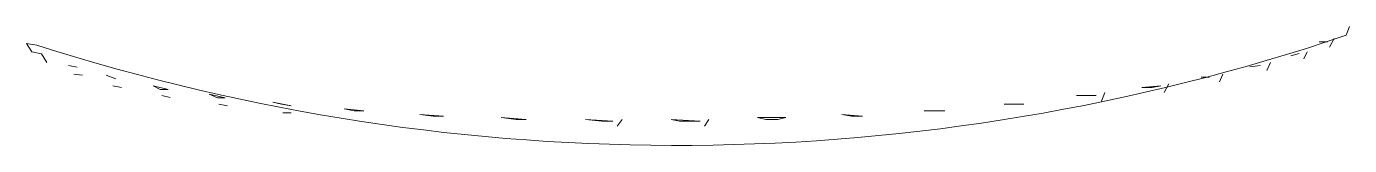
# Model space of a CAD drawing. Header units: metres. Extents: x -30.9 to 24.7, y -10.3 to 6.8.
# Drawn here: x 8.73893 to 8.76919, y -2.95305 to -2.95033 of the extents above; entities that cross this region are included whole.
import ezdxf

# ---------------------------------------------------------------- set-up
doc = ezdxf.new("R2010")
doc.units = ezdxf.units.M
doc.header["$MEASUREMENT"] = 0
doc.layers.add('PDF_Working_Num_Penna__7_Num_Penna__7', color=7, linetype='Continuous', lineweight=18)

msp = doc.modelspace()

# ---------------------------------------------------------------- linework, layer by layer
at = {"layer": 'PDF_Working_Num_Penna__7_Num_Penna__7', "color": 7, "linetype": 'Continuous', "lineweight": 18, "flags": 128}
msp.add_lwpolyline([(8.769191, -2.950331), (8.769115, -2.950531, -0.160632), (8.739168, -2.950753), (8.73893, -2.950719), (8.73905, -2.950905), (8.739273, -2.950952), (8.739398, -2.951149)], format="xyb", dxfattribs=at)
for points in [[(8.768496, -2.950683), (8.768687, -2.950683)], [(8.76884, -2.950602), (8.768733, -2.950799)], [(8.767848, -2.950998), (8.768039, -2.95095)], [(8.768222, -2.950905), (8.768144, -2.951066)], [(8.739892, -2.951221), (8.740089, -2.951256)], [(8.766914, -2.951255), (8.767153, -2.951219)], [(8.767381, -2.95115), (8.767303, -2.951335)], [(8.740213, -2.951442), (8.740016, -2.951418)], [(8.740756, -2.951442), (8.740977, -2.951525)], [(8.7411, -2.951723), (8.740903, -2.951687)], [(8.741824, -2.951687), (8.741985, -2.95177), (8.742171, -2.95177)], [(8.764439, -2.951723), (8.764678, -2.951723), (8.764876, -2.951687)], [(8.765058, -2.95164), (8.764951, -2.951837)], [(8.765794, -2.951488), (8.765991, -2.951488)], [(8.766296, -2.951418), (8.766218, -2.951592)], [(8.742215, -2.951956), (8.742024, -2.951908)], [(8.743108, -2.951874), (8.743299, -2.951957), (8.743478, -2.951957)], [(8.762945, -2.951909), (8.763172, -2.951909), (8.763399, -2.951909)], [(8.763593, -2.951839), (8.763515, -2.952036)], [(8.743528, -2.952142), (8.743331, -2.952106)], [(8.744567, -2.95206), (8.744764, -2.952108), (8.744985, -2.952144)], [(8.744987, -2.952306), (8.744796, -2.952306)], [(8.746195, -2.952213), (8.746422, -2.95226), (8.746649, -2.95226)], [(8.759461, -2.952259), (8.759706, -2.952259), (8.759933, -2.952259)], [(8.761288, -2.952107), (8.761515, -2.952107), (8.761742, -2.952107)], [(8.747928, -2.952341), (8.748233, -2.952377), (8.748472, -2.952377)], [(8.749785, -2.95241), (8.750131, -2.952458), (8.750358, -2.952458)], [(8.751716, -2.952458), (8.752087, -2.952493), (8.752338, -2.952493)], [(8.752557, -2.952458), (8.752438, -2.952607)], [(8.753672, -2.952458), (8.753869, -2.952493), (8.754096, -2.952493), (8.754335, -2.952493)], [(8.754535, -2.952458), (8.75444, -2.952607)], [(8.75565, -2.95241), (8.755841, -2.952458), (8.756116, -2.952458), (8.756295, -2.95241)], [(8.757582, -2.952341), (8.757803, -2.952377), (8.758048, -2.952377)]]:
    msp.add_lwpolyline(points, close=True, dxfattribs=at)

doc.saveas('drawing.dxf')
